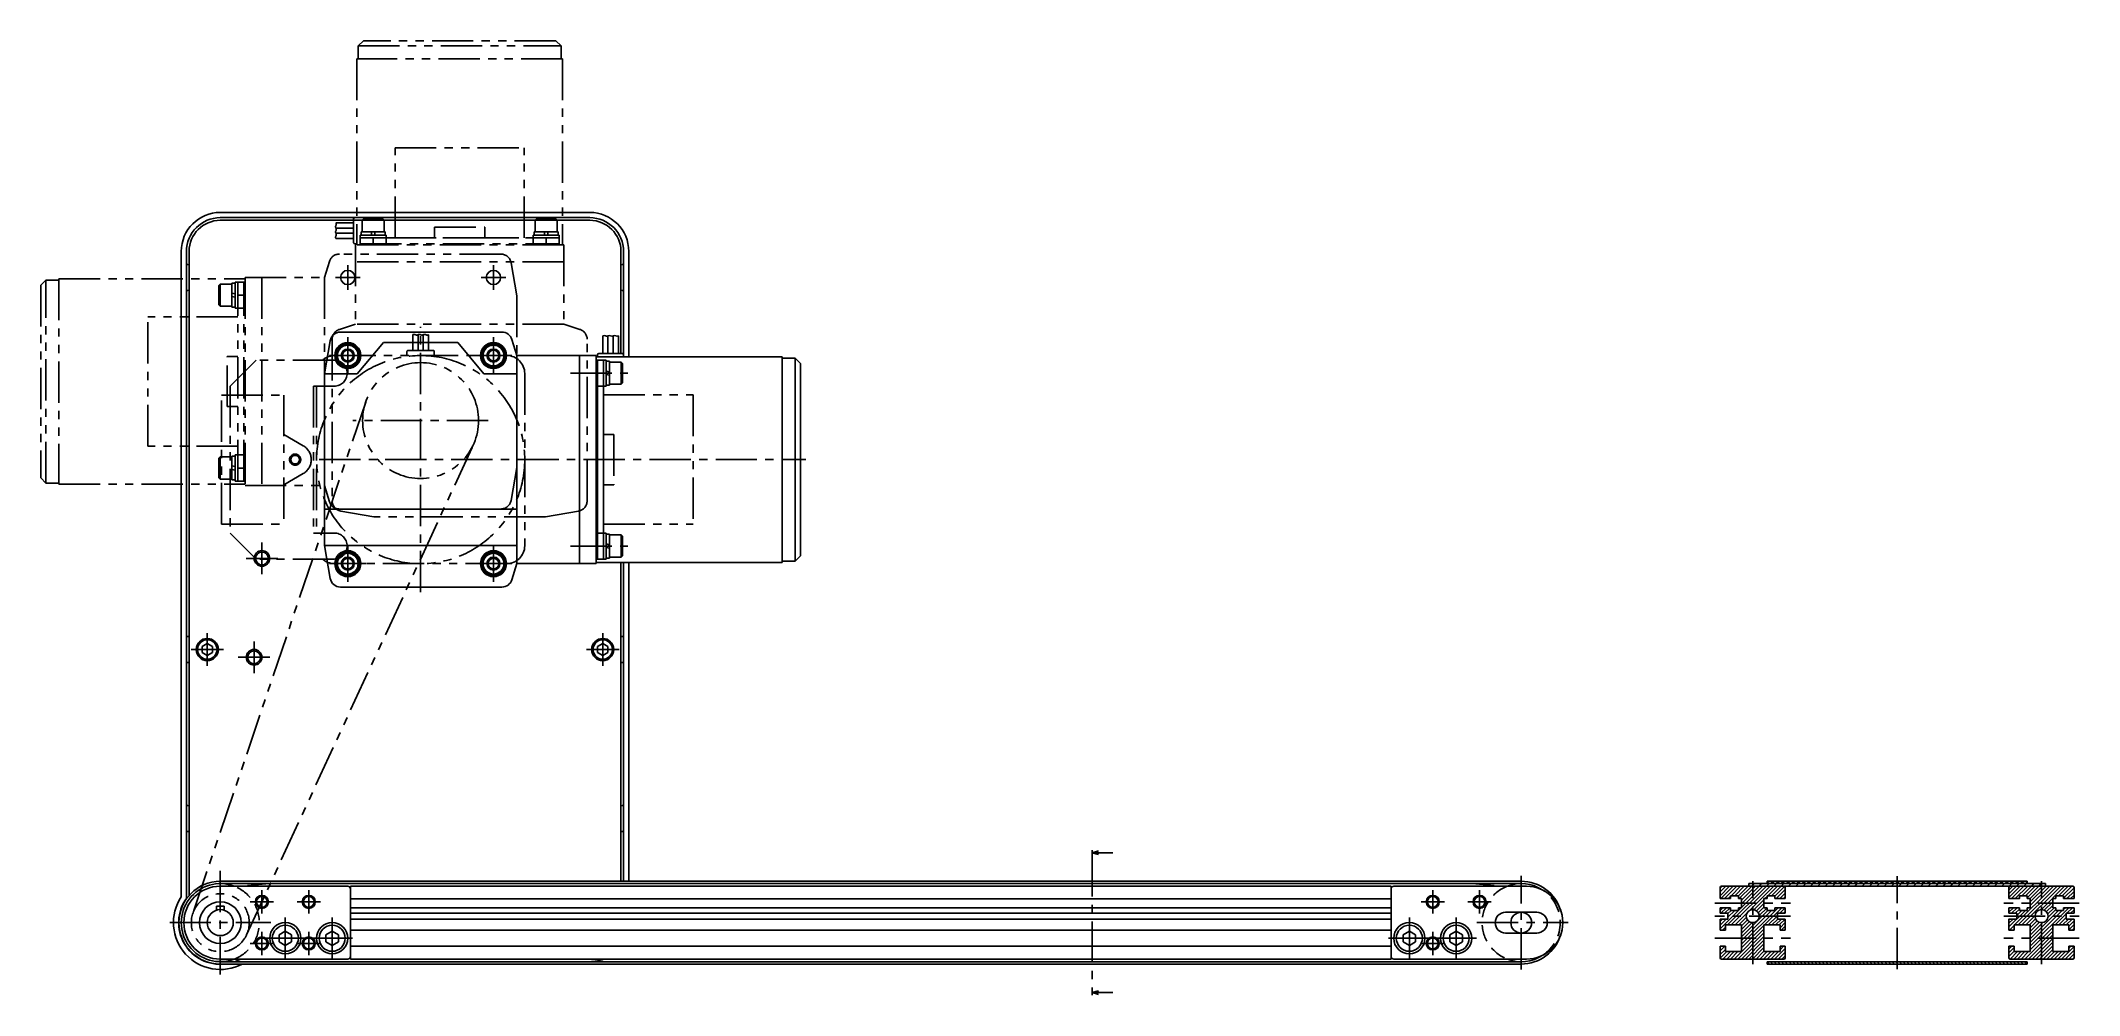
# Model space of a CAD drawing. Extents: x -2 to 1118, y -10 to 642.
# Drawn here: x 335 to 1118, y -10 to 357 of the extents above; entities that cross this region are included whole.
import ezdxf

# ---------------------------------------------------------------- set-up
doc = ezdxf.new("R2010")
doc.units = 0
doc.header["$LTSCALE"] = 0.5
for name, pattern in [('CENTER', [50.8, 31.75, -6.35, 6.35, -6.35]), ('DASHED', [19.05, 12.7, -6.35]), ('PHANTOM', [63.5, 31.75, -6.35, 6.35, -6.35, 6.35, -6.35])]:
    doc.linetypes.add(name, pattern=pattern)
doc.layers.get('0').update_dxf_attribs({"linetype": 'CONTINUOUS'})
for name, color, linetype in [('MSM_CENTER', 1, 'CENTER'), ('MSM_CONTINUOUS', 7, 'CONTINUOUS'), ('MSM_DASHED', 4, 'DASHED'), ('MSM_IMAGINARY', 6, 'PHANTOM'), ('MSM_NARROW', 5, 'CONTINUOUS')]:
    doc.layers.add(name, color=color, linetype=linetype)

# ---------------------------------------------------------------- blocks, each defined once
blk = doc.blocks.new('_OPEN30')
at = {"color": 0, "linetype": 'BYBLOCK'}
for p, q in [((-1, 0.27), (0, 0)), ((0, 0), (-1, -0.27)), ((0, 0), (-1, 0))]:
    blk.add_line(p, q, dxfattribs=at)
blk = doc.blocks.new('*U79')
at = {"layer": 'MSM_CONTINUOUS'}
blk.add_lwpolyline([(741.06, 44.9), (746.56, 44.9)], dxfattribs=at)
at = {"layer": 'MSM_CONTINUOUS', "xscale": 2.5, "yscale": 2.5, "zscale": 2.5, "rotation": 180}
blk.add_blockref('_OPEN30', (738.56, 44.9), dxfattribs=at)
blk = doc.blocks.new('*U80')
at = {"layer": 'MSM_CONTINUOUS'}
blk.add_lwpolyline([(741.06, -8.9), (746.56, -8.9)], dxfattribs=at)
at = {"layer": 'MSM_CONTINUOUS', "xscale": 2.5, "yscale": 2.5, "zscale": 2.5, "rotation": 180}
blk.add_blockref('_OPEN30', (738.56, -8.9), dxfattribs=at)

msp = doc.modelspace()

# ---------------------------------------------------------------- linework, layer by layer
at = {"layer": 'MSM_CENTER'}
for p, q in [((452.52, 261.25), (452.52, 270.75)), ((508.52, 261.25), (508.52, 270.75)), ((457.27, 266), (447.77, 266)), ((513.27, 266), (503.77, 266)), ((452.52, 229), (452.52, 243)), ((480.52, 145), (480.52, 247)), ((508.52, 229), (508.52, 243)), ((459.52, 236), (445.52, 236)), ((501.52, 236), (515.52, 236)), ((538.13, 229.23), (560.13, 229.23)), ((506.52, 211), (454.52, 211)), ((441.52, 196), (628.52, 196)), ((425.62, 158), (413.42, 158)), ((419.52, 151.9), (419.52, 164.1)), ((452.52, 149), (452.52, 163)), ((508.52, 149), (508.52, 163)), ((538.13, 162.77), (560.13, 162.77)), ((459.52, 156), (445.52, 156)), ((515.52, 156), (501.52, 156)), ((398.52, 116.75), (398.52, 129.25)), ((416.52, 113.9), (416.52, 126.1)), ((550.52, 116.75), (550.52, 129.25)), ((404.77, 123), (392.27, 123)), ((422.62, 120), (410.42, 120)), ((556.77, 123), (544.27, 123)), ((738.56, 43.9), (738.56, -7.9)), ((403.52, 37.9), (403.52, -1.9)), ((903.52, 0), (903.52, 36)), ((992.49, 2), (992.49, 34)), ((1047.99, 0.1), (1047.99, 35.9)), ((1103.49, 2), (1103.49, 34)), ((415.02, 26), (424.02, 26)), ((419.52, 30.5), (419.52, 21.5)), ((433.02, 26), (442.02, 26)), ((437.52, 30.5), (437.52, 21.5)), ((865.02, 26), (874.02, 26)), ((869.52, 30.5), (869.52, 21.5)), ((883.02, 26), (892.02, 26)), ((887.52, 30.5), (887.52, 21.5)), ((977.99, 25.5), (1006.99, 25.5)), ((1117.99, 25.5), (1088.99, 25.5)), ((384.07, 18), (422.97, 18)), ((428.52, 20), (428.52, 4)), ((446.52, 20), (446.52, 4)), ((860.52, 20), (860.52, 4)), ((878.52, 20), (878.52, 4)), ((886.52, 18), (921.52, 18)), ((1006.99, 20.5), (977.99, 20.5)), ((1088.99, 20.5), (1117.99, 20.5)), ((415.02, 10), (424.02, 10)), ((419.52, 14.5), (419.52, 5.5)), ((420.52, 12), (436.52, 12)), ((433.02, 10), (442.02, 10)), ((437.52, 14.5), (437.52, 5.5)), ((438.52, 12), (454.52, 12)), ((852.52, 12), (868.52, 12)), ((865.02, 10), (874.02, 10)), ((869.52, 14.5), (869.52, 5.5)), ((870.52, 12), (886.52, 12)), ((977.99, 12), (1006.99, 12)), ((1117.99, 12), (1088.99, 12))]:
    msp.add_line(p, q, dxfattribs=at)
at = {"layer": 'MSM_CONTINUOUS'}
for p, q in [((545.52, 291), (403.52, 291)), ((545.52, 289), (403.52, 289)), ((545.52, 288), (403.52, 288)), ((388.52, 27.95), (388.52, 276)), ((390.52, 27.33), (390.52, 276)), ((391.52, 276), (391.52, 28.43)), ((557.52, 276), (557.52, 236.8)), ((558.52, 276), (558.52, 236.3)), ((560.52, 276), (560.52, 235.5)), ((511.77, 245), (449.7, 245)), ((550.52, 236.8), (550.52, 243.55)), ((552.52, 236.8), (552.52, 243.55)), ((554.52, 236.8), (554.52, 243.55)), ((556.52, 236.8), (556.52, 243.55)), ((445.76, 241.69), (443.52, 229)), ((452.52, 240.62), (448.52, 238.31)), ((448.52, 238.31), (448.52, 233.69)), ((456.52, 238.31), (452.52, 240.62)), ((456.19, 229), (466.26, 241)), ((456.52, 233.69), (456.52, 238.31)), ((494.79, 241), (466.26, 241)), ((504.86, 229), (494.79, 241)), ((508.52, 240.62), (504.52, 238.31)), ((504.52, 238.31), (504.52, 233.69)), ((512.52, 238.31), (508.52, 240.62)), ((512.52, 233.69), (512.52, 238.31)), ((517.52, 236), (515.58, 242.2)), ((517.52, 156), (517.52, 236)), ((548.02, 236), (517.52, 236)), ((541.52, 156), (541.52, 236)), ((548.02, 156), (548.02, 236)), ((619.52, 235.5), (548.02, 235.5)), ((548.52, 235.5), (548.52, 236.3)), ((558.02, 236.8), (549.02, 236.8)), ((558.52, 235.5), (558.52, 236.3)), ((619.52, 156.5), (619.52, 235.5)), ((443.52, 163), (443.52, 229)), ((456.19, 229), (443.52, 229)), ((448.52, 233.69), (452.52, 231.38)), ((452.52, 231.38), (456.52, 233.69)), ((504.52, 233.69), (508.52, 231.38)), ((504.86, 229), (517.52, 229)), ((508.52, 231.38), (512.52, 233.69)), ((551.82, 234.23), (548.02, 234.23)), ((548.52, 234.23), (548.52, 157.77)), ((550.82, 229.23), (548.52, 229.23)), ((550.82, 234.23), (550.82, 157.77)), ((551.82, 224.23), (551.82, 234.23)), ((553.12, 233.83), (551.82, 233.83)), ((553.13, 229.76), (551.83, 230.04)), ((553.13, 228.43), (551.83, 228.71)), ((553.13, 224.63), (553.13, 233.83)), ((553.13, 233.48), (557.63, 233.48)), ((558.13, 232.98), (557.63, 233.48)), ((557.63, 233.48), (557.63, 224.98)), ((558.13, 232.98), (558.13, 225.48)), ((624.52, 235), (619.52, 235)), ((624.52, 235), (624.52, 157)), ((626.52, 233), (624.52, 235)), ((626.52, 159), (626.52, 233)), ((551.82, 224.23), (548.02, 224.23)), ((553.12, 224.63), (551.82, 224.63)), ((553.13, 224.98), (557.63, 224.98)), ((558.13, 225.48), (557.63, 224.98)), ((443.52, 177), (517.52, 177)), ((551.82, 167.77), (548.02, 167.77)), ((551.82, 157.77), (551.82, 167.77)), ((553.12, 167.37), (551.82, 167.37)), ((553.13, 158.17), (553.13, 167.37)), ((553.13, 167.02), (557.63, 167.02)), ((558.13, 166.52), (557.63, 167.02)), ((557.63, 158.52), (557.63, 167.02)), ((558.13, 166.52), (558.13, 159.02)), ((443.52, 163), (517.52, 163)), ((445.76, 150.31), (443.52, 163)), ((452.52, 160.62), (448.52, 158.31)), ((448.52, 158.31), (448.52, 153.69)), ((456.52, 158.31), (452.52, 160.62)), ((456.52, 153.69), (456.52, 158.31)), ((508.52, 160.62), (504.52, 158.31)), ((504.52, 158.31), (504.52, 153.69)), ((512.52, 158.31), (508.52, 160.62)), ((512.52, 153.69), (512.52, 158.31)), ((551.82, 157.77), (548.02, 157.77)), ((550.82, 162.77), (548.52, 162.77)), ((553.12, 158.17), (551.82, 158.17)), ((553.13, 163.29), (551.83, 163.57)), ((553.13, 161.96), (551.83, 162.24)), ((553.13, 158.52), (557.63, 158.52)), ((558.13, 159.02), (557.63, 158.52)), ((624.52, 157), (619.52, 157)), ((624.52, 157), (626.52, 159)), ((448.52, 153.69), (452.52, 151.38)), ((452.52, 151.38), (456.52, 153.69)), ((504.52, 153.69), (508.52, 151.38)), ((508.52, 151.38), (512.52, 153.69)), ((517.52, 156), (515.58, 149.8)), ((548.02, 156), (517.52, 156)), ((619.52, 156.5), (548.02, 156.5)), ((557.52, 156.5), (557.52, 33.9)), ((558.52, 156.5), (558.52, 33.9)), ((560.52, 156.5), (560.52, 33.9)), ((449.7, 147), (511.77, 147)), ((391.52, 128), (390.52, 128)), ((557.52, 128), (558.52, 128)), ((391.52, 118), (390.52, 118)), ((398.52, 125.31), (396.52, 124.15)), ((396.52, 124.15), (396.52, 121.85)), ((396.52, 121.85), (398.52, 120.69)), ((400.52, 124.15), (398.52, 125.31)), ((398.52, 120.69), (400.52, 121.85)), ((400.52, 121.85), (400.52, 124.15)), ((550.52, 125.31), (548.52, 124.15)), ((548.52, 124.15), (548.52, 121.85)), ((548.52, 121.85), (550.52, 120.69)), ((552.52, 124.15), (550.52, 125.31)), ((550.52, 120.69), (552.52, 121.85)), ((552.52, 121.85), (552.52, 124.15)), ((557.52, 118), (558.52, 118)), ((738.56, 43.9), (738.56, 45.9)), ((403.52, 33.9), (903.52, 33.9)), ((903.52, 33), (403.52, 33)), ((403.52, 32), (452.52, 32)), ((422.42, 32.99), (413.97, 32.26)), ((413.97, 32.26), (413.99, 32)), ((453.52, 32), (853.52, 32)), ((453.52, 32), (453.52, 4)), ((853.52, 32), (853.52, 4)), ((905.52, 32), (854.52, 32)), ((884.63, 32.99), (893.08, 32.26)), ((893.06, 32), (893.08, 32.26)), ((979.99, 31.5), (979.99, 27.25)), ((1115.49, 32), (980.49, 32)), ((990.99, 32), (990.99, 33)), ((990.99, 33), (1104.99, 33)), ((997.99, 33), (997.99, 33.9)), ((997.99, 33.9), (1097.99, 33.9)), ((1004.99, 27.25), (1004.99, 31.5)), ((1090.99, 27.25), (1090.99, 31.5)), ((1097.99, 33), (1097.99, 33.9)), ((1104.99, 32), (1104.99, 33)), ((1115.99, 31.5), (1115.99, 27.25)), ((402.02, 24.4), (405.02, 24.4)), ((402.02, 22.77), (402.02, 24.4)), ((405.02, 22.77), (405.02, 24.4)), ((453.52, 27.2), (853.52, 27.2)), ((453.52, 23.7), (853.52, 23.7)), ((979.99, 27.25), (983.99, 27.25)), ((983.99, 23.75), (979.99, 23.75)), ((979.99, 23.75), (979.99, 21.6)), ((983.99, 27.25), (983.99, 28.35)), ((983.99, 28.35), (986.99, 28.35)), ((983.99, 22.65), (983.99, 23.75)), ((986.99, 28.35), (986.99, 27.25)), ((986.99, 27.25), (988.19, 27.25)), ((986.99, 23.75), (986.99, 22.65)), ((988.19, 23.75), (986.99, 23.75)), ((988.19, 27.25), (988.19, 23.75)), ((996.79, 23.75), (996.79, 27.25)), ((996.79, 27.25), (997.99, 27.25)), ((997.99, 23.75), (996.79, 23.75)), ((997.99, 28.35), (1000.99, 28.35)), ((997.99, 27.25), (997.99, 28.35)), ((997.99, 22.65), (997.99, 23.75)), ((1000.99, 28.35), (1000.99, 27.25)), ((1000.99, 27.25), (1004.99, 27.25)), ((1000.99, 23.75), (1000.99, 22.65)), ((1004.99, 23.75), (1000.99, 23.75)), ((1004.99, 21.6), (1004.99, 23.75)), ((1094.99, 27.25), (1090.99, 27.25)), ((1090.99, 23.75), (1094.99, 23.75)), ((1090.99, 21.6), (1090.99, 23.75)), ((1094.99, 28.35), (1094.99, 27.25)), ((1097.99, 28.35), (1094.99, 28.35)), ((1094.99, 23.75), (1094.99, 22.65)), ((1097.99, 27.25), (1097.99, 28.35)), ((1099.19, 27.25), (1097.99, 27.25)), ((1097.99, 22.65), (1097.99, 23.75)), ((1097.99, 23.75), (1099.19, 23.75)), ((1099.19, 23.75), (1099.19, 27.25)), ((1107.79, 27.25), (1107.79, 23.75)), ((1108.99, 27.25), (1107.79, 27.25)), ((1107.79, 23.75), (1108.99, 23.75)), ((1108.99, 28.35), (1108.99, 27.25)), ((1111.99, 28.35), (1108.99, 28.35)), ((1108.99, 23.75), (1108.99, 22.65)), ((1111.99, 27.25), (1111.99, 28.35)), ((1115.99, 27.25), (1111.99, 27.25)), ((1111.99, 23.75), (1115.99, 23.75)), ((1111.99, 22.65), (1111.99, 23.75)), ((1115.99, 23.75), (1115.99, 21.6)), ((453.52, 21.6), (853.52, 21.6)), ((453.52, 19.4), (853.52, 19.4)), ((909.52, 22), (897.52, 22)), ((979.99, 21.6), (982.99, 21.6)), ((982.99, 19.4), (979.99, 19.4)), ((979.99, 19.4), (979.99, 15.1)), ((981.99, 17.1), (988.19, 17.1)), ((981.99, 15.1), (981.99, 17.1)), ((982.99, 21.6), (982.99, 19.4)), ((986.99, 22.65), (983.99, 22.65)), ((988.19, 17.1), (988.19, 6.9)), ((996.79, 6.9), (996.79, 17.1)), ((996.79, 17.1), (1002.99, 17.1)), ((1000.99, 22.65), (997.99, 22.65)), ((1001.99, 21.6), (1004.99, 21.6)), ((1001.99, 19.4), (1001.99, 21.6)), ((1004.99, 19.4), (1001.99, 19.4)), ((1002.99, 17.1), (1002.99, 15.1)), ((1004.99, 15.1), (1004.99, 19.4)), ((1093.99, 21.6), (1090.99, 21.6)), ((1090.99, 19.4), (1093.99, 19.4)), ((1090.99, 15.1), (1090.99, 19.4)), ((1092.99, 17.1), (1092.99, 15.1)), ((1099.19, 17.1), (1092.99, 17.1)), ((1093.99, 19.4), (1093.99, 21.6)), ((1094.99, 22.65), (1097.99, 22.65)), ((1099.19, 6.9), (1099.19, 17.1)), ((1107.79, 17.1), (1107.79, 6.9)), ((1113.99, 17.1), (1107.79, 17.1)), ((1108.99, 22.65), (1111.99, 22.65)), ((1112.99, 21.6), (1112.99, 19.4)), ((1115.99, 21.6), (1112.99, 21.6)), ((1112.99, 19.4), (1115.99, 19.4)), ((1113.99, 15.1), (1113.99, 17.1)), ((1115.99, 19.4), (1115.99, 15.1)), ((428.52, 14.75), (426.14, 13.37)), ((426.14, 10.63), (426.14, 13.37)), ((428.52, 9.25), (426.14, 10.63)), ((428.52, 14.75), (430.9, 13.37)), ((430.9, 10.63), (428.52, 9.25)), ((430.9, 13.37), (430.9, 10.63)), ((446.52, 14.75), (444.14, 13.37)), ((444.14, 10.63), (444.14, 13.37)), ((446.52, 9.25), (444.14, 10.63)), ((446.52, 14.75), (448.9, 13.37)), ((448.9, 10.63), (446.52, 9.25)), ((448.9, 13.37), (448.9, 10.63)), ((453.52, 15.1), (853.52, 15.1)), ((453.52, 8.9), (853.52, 8.9)), ((860.52, 14.75), (858.14, 13.37)), ((858.14, 10.63), (858.14, 13.37)), ((860.52, 9.25), (858.14, 10.63)), ((860.52, 14.75), (862.9, 13.37)), ((862.9, 10.63), (860.52, 9.25)), ((862.9, 13.37), (862.9, 10.63)), ((878.52, 14.75), (876.14, 13.37)), ((876.14, 10.63), (876.14, 13.37)), ((878.52, 9.25), (876.14, 10.63)), ((878.52, 14.75), (880.9, 13.37)), ((880.9, 10.63), (878.52, 9.25)), ((880.9, 13.37), (880.9, 10.63)), ((909.52, 14), (897.52, 14)), ((979.99, 15.1), (981.99, 15.1)), ((981.99, 8.9), (979.99, 8.9)), ((979.99, 8.9), (979.99, 4.5)), ((981.99, 6.9), (981.99, 8.9)), ((1002.99, 15.1), (1004.99, 15.1)), ((1004.99, 8.9), (1002.99, 8.9)), ((1002.99, 8.9), (1002.99, 6.9)), ((1004.99, 4.5), (1004.99, 8.9)), ((1092.99, 15.1), (1090.99, 15.1)), ((1090.99, 8.9), (1092.99, 8.9)), ((1090.99, 4.5), (1090.99, 8.9)), ((1092.99, 8.9), (1092.99, 6.9)), ((1115.99, 15.1), (1113.99, 15.1)), ((1113.99, 6.9), (1113.99, 8.9)), ((1113.99, 8.9), (1115.99, 8.9)), ((1115.99, 8.9), (1115.99, 4.5)), ((403.52, 4), (452.52, 4)), ((403.52, 3), (903.52, 3)), ((903.52, 2.1), (403.52, 2.1)), ((545.52, 3), (413.47, 3)), ((453.52, 4), (853.52, 4)), ((905.52, 4), (854.52, 4)), ((888.52, 4), (903.52, 4)), ((1004.49, 4), (980.49, 4)), ((988.19, 6.9), (981.99, 6.9)), ((1002.99, 6.9), (996.79, 6.9)), ((997.99, 2.1), (997.99, 3)), ((1097.99, 3), (997.99, 3)), ((1097.99, 2.1), (997.99, 2.1)), ((1091.49, 4), (1115.49, 4)), ((1092.99, 6.9), (1099.19, 6.9)), ((1097.99, 2.1), (1097.99, 3)), ((1107.79, 6.9), (1113.99, 6.9)), ((738.56, -9.9), (738.56, -7.9))]:
    msp.add_line(p, q, dxfattribs=at)
for centre, radius in [((452.52, 266), 2.75), ((508.52, 266), 2.75), ((452.52, 236), 5), ((452.52, 236), 4), ((452.52, 236), 2.5), ((508.52, 236), 5), ((508.52, 236), 4), ((508.52, 236), 2.5), ((419.52, 158), 2.46), ((452.52, 156), 5), ((452.52, 156), 4), ((452.52, 156), 2.07), ((508.52, 156), 5), ((508.52, 156), 4), ((508.52, 156), 2.07), ((398.52, 123), 4.25), ((398.52, 123), 3.75), ((550.52, 123), 4.25), ((550.52, 123), 3.75), ((416.52, 120), 3), ((403.52, 18), 8), ((419.52, 26), 2.07), ((437.52, 26), 2.07), ((869.52, 26), 2.07), ((887.52, 26), 2.07), ((403.52, 18), 5), ((428.52, 12), 6), ((428.52, 12), 5), ((446.52, 12), 6), ((446.52, 12), 5), ((860.52, 12), 6), ((860.52, 12), 5), ((878.52, 12), 6), ((878.52, 12), 5), ((903.52, 18), 4), ((992.49, 20.5), 2.5), ((1103.49, 20.5), 2.5), ((419.52, 10), 2.07), ((437.52, 10), 2.07), ((869.52, 10), 2.07)]:
    msp.add_circle(centre, radius, dxfattribs=at)
for centre, radius, start, end in [((403.52, 276), 15, 90, 180), ((545.52, 276), 15, 0, 90), ((403.52, 276), 13, 90, 180), ((403.52, 276), 12, 90, 180), ((545.52, 276), 13, 0, 90), ((545.52, 276), 12, 0, 90), ((390.52, 266), 5, 78.46304, 90), ((558.52, 266), 5, 90, 101.53696), ((390.52, 266), 5, 270, 281.53696), ((558.52, 266), 5, 258.46304, 270), ((449.7, 241), 4, 90, 170), ((511.77, 241), 4, 17.39751, 90), ((452.52, 236), 4.6, 150.40815, 209.59185), ((452.52, 236), 4.6, 90.40815, 149.59185), ((452.52, 236), 4.6, 30.40815, 89.59185), ((452.52, 236), 4.6, 330.40815, 29.59185), ((508.52, 236), 4.6, 150.40815, 209.59185), ((508.52, 236), 4.6, 90.40815, 149.59185), ((508.52, 236), 4.6, 30.40815, 89.59185), ((508.52, 236), 4.6, 330.40815, 29.59185), ((549.02, 236.3), 0.5, 90, 180), ((558.02, 236.3), 0.5, 0, 90), ((452.52, 236), 4.6, 210.40815, 269.59185), ((452.52, 236), 4.6, 270.40815, 329.59185), ((508.52, 236), 4.6, 210.40815, 269.59185), ((508.52, 236), 4.6, 270.40815, 329.59185), ((452.52, 156), 4.6, 150.40815, 209.59185), ((452.52, 156), 4.6, 90.40815, 149.59185), ((452.52, 156), 4.6, 30.40815, 89.59185), ((452.52, 156), 4.6, 330.40815, 29.59185), ((508.52, 156), 4.6, 150.40815, 209.59185), ((508.52, 156), 4.6, 90.40815, 149.59185), ((508.52, 156), 4.6, 30.40815, 89.59185), ((508.52, 156), 4.6, 330.40815, 29.59185), ((449.7, 151), 4, 190, 270), ((452.52, 156), 4.6, 210.40815, 269.59185), ((452.52, 156), 4.6, 270.40815, 329.59185), ((508.52, 156), 4.6, 210.40815, 269.59185), ((508.52, 156), 4.6, 270.40815, 329.59185), ((511.77, 151), 4, 270, 342.60249), ((390.52, 58), 5, 78.46304, 90), ((558.52, 58), 5, 90, 101.53696), ((390.52, 58), 5, 270, 281.53696), ((558.52, 58), 5, 258.46304, 270), ((403.52, 18), 15.9, 90, 270), ((403.52, 18), 15, 68.96053, 291.03947), ((403.52, 18), 14, 90, 270), ((422.46, 32.5), 0.5, 90, 95), ((452.52, 31), 1, 0, 90), ((854.52, 31), 1, 90, 180), ((884.59, 32.5), 0.5, 85, 90), ((903.52, 18), 15, 56.63299, 111.03947), ((903.52, 18), 15.9, 17.03381, 90), ((905.52, 18), 14, 270, 90), ((980.49, 31.5), 0.5, 90, 180), ((1004.49, 31.5), 0.5, 0, 90), ((1091.49, 31.5), 0.5, 90, 180), ((1115.49, 31.5), 0.5, 0, 90), ((403.52, 18), 18, 146.44269, 297.95289), ((403.52, 18), 16, 144.34091, 276.4092), ((897.52, 18), 4, 90, 270), ((909.52, 18), 4, 270, 90), ((903.52, 18), 15.9, 270, 342.96619), ((403.52, 18), 16, 290.36413, 298.95502), ((452.52, 5), 1, 270, 0), ((545.52, 18), 15, 270, 291.03947), ((854.52, 5), 1, 180, 270), ((903.52, 18), 15, 248.96053, 303.36701), ((980.49, 4.5), 0.5, 180, 270), ((1004.49, 4.5), 0.5, 270, 0), ((1091.49, 4.5), 0.5, 180, 270), ((1115.49, 4.5), 0.5, 270, 0)]:
    msp.add_arc(centre, radius, start, end, dxfattribs=at)
at = {"layer": 'MSM_DASHED'}
for centre, start, end in [((403.52, 18), 291.03947, 68.96053), ((903.52, 18), 111.03947, 248.96053), ((903.52, 18), 303.36701, 56.63299)]:
    msp.add_arc(centre, 15, start, end, dxfattribs=at)
at = {"layer": 'MSM_IMAGINARY'}
for p, q in [((458.52, 357), (456.52, 355)), ((456.52, 355), (534.52, 355)), ((456.52, 355), (456.52, 350)), ((532.52, 357), (458.52, 357)), ((534.52, 355), (532.52, 357)), ((534.52, 355), (534.52, 350)), ((535.02, 350), (456.02, 350)), ((456.02, 350), (456.02, 278.5)), ((535.02, 350), (535.02, 278.5)), ((470.67, 281.3), (470.67, 315.8)), ((470.67, 315.8), (520.37, 315.8)), ((520.37, 281.3), (520.37, 315.8)), ((454.72, 287), (447.98, 287)), ((454.72, 285), (447.98, 285)), ((454.72, 283), (447.98, 283)), ((454.72, 288.5), (454.72, 279.5)), ((456.02, 289), (455.22, 289)), ((467.29, 282.3), (457.29, 282.3)), ((457.29, 282.3), (457.29, 278.5)), ((457.69, 283.6), (457.69, 282.3)), ((466.89, 283.6), (457.69, 283.6)), ((458.54, 288.6), (458.04, 288.1)), ((458.04, 283.6), (458.04, 288.1)), ((458.04, 288.1), (466.54, 288.1)), ((458.54, 288.6), (466.04, 288.6)), ((461.76, 283.6), (461.49, 282.3)), ((463.09, 283.6), (462.82, 282.3)), ((466.04, 288.6), (466.54, 288.1)), ((466.54, 283.6), (466.54, 288.1)), ((466.89, 283.6), (466.89, 282.3)), ((467.29, 282.3), (467.29, 278.5)), ((485.88, 281.3), (485.88, 285.3)), ((485.88, 285.3), (505.17, 285.3)), ((505.17, 281.3), (505.17, 285.3)), ((533.76, 282.3), (523.76, 282.3)), ((523.76, 282.3), (523.76, 278.5)), ((524.16, 283.6), (524.16, 282.3)), ((533.36, 283.6), (524.16, 283.6)), ((525.01, 288.6), (524.51, 288.1)), ((524.51, 283.6), (524.51, 288.1)), ((533.01, 288.1), (524.51, 288.1)), ((525.01, 288.6), (532.51, 288.6)), ((528.23, 283.6), (527.96, 282.3)), ((529.56, 283.6), (529.29, 282.3)), ((532.51, 288.6), (533.01, 288.1)), ((533.01, 283.6), (533.01, 288.1)), ((533.36, 283.6), (533.36, 282.3)), ((533.76, 282.3), (533.76, 278.5)), ((454.72, 281), (447.98, 281)), ((511.35, 275), (449.28, 275)), ((456.02, 279), (455.22, 279)), ((535.52, 278.5), (455.52, 278.5)), ((455.52, 278.5), (455.52, 248)), ((457.29, 281.3), (533.76, 281.3)), ((457.29, 279), (533.76, 279)), ((462.29, 281.3), (462.29, 279)), ((470.67, 281.3), (520.37, 281.3)), ((528.76, 281.3), (528.76, 279)), ((535.52, 278.5), (535.52, 248)), ((443.52, 266), (445.47, 272.2)), ((535.52, 272), (455.52, 272)), ((515.29, 271.69), (517.52, 259)), ((336.52, 265), (334.52, 263)), ((334.52, 263), (334.52, 189)), ((336.52, 187), (336.52, 265)), ((336.52, 265), (341.52, 265)), ((341.52, 265.5), (341.52, 186.5)), ((341.52, 265.5), (413.02, 265.5)), ((402.92, 262.98), (403.42, 263.48)), ((402.92, 255.48), (402.92, 262.98)), ((407.92, 263.48), (403.42, 263.48)), ((403.42, 263.48), (403.42, 254.98)), ((407.92, 263.83), (409.22, 263.83)), ((407.92, 263.83), (407.92, 254.63)), ((407.92, 260.04), (409.22, 259.76)), ((407.92, 258.71), (409.22, 258.43)), ((409.22, 264.23), (409.22, 254.23)), ((409.22, 264.23), (413.02, 264.23)), ((410.22, 187.77), (410.22, 264.23)), ((410.22, 259.23), (412.52, 259.23)), ((412.52, 187.77), (412.52, 264.23)), ((413.02, 266), (413.02, 186)), ((413.02, 266), (443.52, 266)), ((419.52, 266), (419.52, 186)), ((443.52, 266), (443.52, 229)), ((517.52, 259), (517.52, 236)), ((410.22, 250.85), (375.72, 250.85)), ((375.72, 201.15), (375.72, 250.85)), ((402.92, 255.48), (403.42, 254.98)), ((407.92, 254.98), (403.42, 254.98)), ((407.92, 254.63), (409.22, 254.63)), ((409.22, 254.23), (413.02, 254.23)), ((455.52, 248), (449.33, 246.06)), ((535.52, 248), (455.52, 248)), ((477.52, 238), (477.52, 244)), ((479.52, 238), (479.52, 244)), ((481.52, 238), (481.52, 244)), ((483.52, 238), (483.52, 244)), ((535.52, 248), (541.72, 246.06)), ((410.22, 235.64), (406.22, 235.64)), ((406.22, 216.36), (406.22, 235.64)), ((446.52, 242.24), (446.52, 180.18)), ((447.38, 236), (513.66, 236)), ((475.27, 236), (475.27, 237.5)), ((475.77, 238), (485.27, 238)), ((485.77, 236), (485.77, 237.5)), ((544.52, 180.18), (544.52, 242.24)), ((417.29, 234.23), (407.29, 224.23)), ((447.29, 234.23), (417.29, 234.23)), ((520.52, 229.14), (520.52, 162.86)), ((403.99, 220.83), (427.99, 220.83)), ((403.99, 171.13), (403.99, 220.83)), ((407.29, 224.23), (407.29, 167.77)), ((427.99, 220.83), (427.99, 171.13)), ((439.29, 224.22), (439.29, 167.77)), ((447.29, 224.22), (439.29, 224.22)), ((440.52, 224.22), (440.52, 167.77)), ((550.82, 220.85), (585.32, 220.85)), ((585.32, 220.85), (585.32, 171.15)), ((459.42, 218.13), (392.97, 21.57)), ((410.22, 216.36), (406.22, 216.36)), ((435.39, 201.35), (427.99, 205.63)), ((550.82, 205.64), (554.82, 205.64)), ((554.82, 205.64), (554.82, 186.36)), ((410.22, 201.15), (375.72, 201.15)), ((402.92, 196.52), (403.42, 197.02)), ((402.92, 189.02), (402.92, 196.52)), ((407.92, 197.02), (403.42, 197.02)), ((403.42, 188.52), (403.42, 197.02)), ((407.92, 197.37), (409.22, 197.37)), ((407.92, 197.37), (407.92, 188.17)), ((409.22, 197.77), (409.22, 187.77)), ((409.22, 197.77), (413.02, 197.77)), ((413.64, 13.32), (500.75, 201.65)), ((334.52, 189), (336.52, 187)), ((402.92, 189.02), (403.42, 188.52)), ((407.92, 188.52), (403.42, 188.52)), ((407.92, 193.57), (409.22, 193.29)), ((407.92, 192.24), (409.22, 191.96)), ((407.92, 188.17), (409.22, 188.17)), ((410.22, 192.77), (412.52, 192.77)), ((435.39, 190.61), (427.99, 186.34)), ((515.29, 180.31), (517.52, 193)), ((336.52, 187), (341.52, 187)), ((341.52, 186.5), (413.02, 186.5)), ((409.22, 187.77), (413.02, 187.77)), ((413.02, 186), (443.52, 186)), ((443.52, 186), (445.47, 179.8)), ((550.82, 186.36), (554.82, 186.36)), ((449.83, 176.24), (462.52, 174)), ((528.52, 174), (462.52, 174)), ((541.22, 176.24), (528.52, 174)), ((403.99, 171.13), (427.99, 171.13)), ((417.29, 157.77), (407.29, 167.77)), ((447.29, 167.77), (439.29, 167.77)), ((550.82, 171.15), (585.32, 171.15)), ((447.29, 157.77), (417.29, 157.77)), ((513.66, 156), (447.38, 156))]:
    msp.add_line(p, q, dxfattribs=at)
for centre, radius in [((480.52, 196), 40), ((480.52, 211), 22.28), ((432.29, 195.98), 2.15), ((432.29, 195.98), 2), ((432.29, 195.98), 1.62), ((403.52, 18), 11.14)]:
    msp.add_circle(centre, radius, dxfattribs=at)
for centre, radius, start, end in [((448.84, 285.5), 1, 150.00001, 209.99997), ((448.84, 283.5), 1, 150.00004, 209.99996), ((447.11, 286.5), 1, 330, 30), ((447.11, 284.5), 1, 330, 30), ((447.11, 282.5), 1, 330, 30), ((455.22, 288.5), 0.5, 90, 180), ((449.28, 271), 4, 90, 162.60249), ((448.84, 281.5), 1, 150.00001, 209.99997), ((455.22, 279.5), 0.5, 180, 270), ((511.35, 271), 4, 10, 90), ((450.52, 242.24), 4, 107.39751, 180), ((478.02, 243.13), 1, 60.00001, 119.99997), ((479.02, 244.87), 1, 240, 300), ((480.02, 243.13), 1, 60.00004, 119.99996), ((481.02, 244.87), 1, 240, 300), ((482.02, 243.13), 1, 60.00001, 119.99997), ((483.02, 244.87), 1, 240, 300), ((540.52, 242.24), 4, 0, 72.60249), ((447.38, 229.14), 6.86, 90.00042, 132.04928), ((475.77, 237.5), 0.5, 90, 180), ((485.27, 237.5), 0.5, 0, 89.98854), ((513.66, 229.14), 6.86, 359.99958, 89.99958), ((447.29, 229.23), 5.01, 270, 90), ((432.29, 195.98), 6.2, 300, 60), ((511.35, 181), 4, 270, 350), ((449.28, 181), 4, 197.39751, 270), ((450.52, 180.18), 4, 180, 260), ((540.52, 180.18), 4, 280, 0), ((447.29, 162.77), 5, 270, 90), ((447.38, 162.86), 6.86, 227.95056, 269.99916), ((513.66, 162.86), 6.86, 270.00084, 359.99916)]:
    msp.add_arc(centre, radius, start, end, dxfattribs=at)
at = {"layer": 'MSM_NARROW'}
for p, q in [((979.99, 31.2), (980.79, 32)), ((979.99, 29.79), (982.2, 32)), ((979.99, 28.37), (983.62, 32)), ((980.28, 27.25), (985.03, 32)), ((981.69, 27.25), (986.44, 32)), ((982.86, 17.1), (997.76, 32)), ((984.21, 28.35), (987.86, 32)), ((984.27, 17.1), (999.17, 32)), ((985.62, 28.35), (989.27, 32)), ((986.99, 28.3), (990.69, 32)), ((987.35, 27.25), (992.1, 32)), ((988.19, 26.67), (993.51, 32)), ((988.19, 25.26), (994.93, 32)), ((988.19, 23.84), (996.34, 32)), ((991.27, 22.68), (1000.59, 32)), ((992.1, 32), (993.1, 33)), ((994.93, 32), (995.93, 33)), ((997.76, 32), (998.76, 33)), ((998.89, 33), (997.99, 33.52)), ((998.35, 28.35), (1002, 32)), ((1000.89, 33), (999.33, 33.9)), ((999.76, 28.35), (1003.41, 32)), ((1000.59, 32), (1001.59, 33)), ((1000.99, 28.16), (1004.75, 31.92)), ((1002.89, 33), (1001.33, 33.9)), ((1004.89, 33), (1003.33, 33.9)), ((1003.41, 32), (1004.41, 33)), ((1006.89, 33), (1005.33, 33.9)), ((1006.24, 32), (1007.24, 33)), ((1008.89, 33), (1007.33, 33.9)), ((1009.07, 32), (1010.07, 33)), ((1010.89, 33), (1009.33, 33.9)), ((1012.89, 33), (1011.33, 33.9)), ((1011.9, 32), (1012.9, 33)), ((1014.89, 33), (1013.33, 33.9)), ((1014.73, 32), (1015.73, 33)), ((1016.89, 33), (1015.33, 33.9)), ((1018.89, 33), (1017.33, 33.9)), ((1017.56, 32), (1018.56, 33)), ((1020.89, 33), (1019.33, 33.9)), ((1020.38, 32), (1021.38, 33)), ((1022.89, 33), (1021.33, 33.9)), ((1023.21, 32), (1024.21, 33)), ((1024.89, 33), (1023.33, 33.9)), ((1026.89, 33), (1025.33, 33.9)), ((1026.04, 32), (1027.04, 33)), ((1028.89, 33), (1027.33, 33.9)), ((1028.87, 32), (1029.87, 33)), ((1030.89, 33), (1029.33, 33.9)), ((1032.89, 33), (1031.33, 33.9)), ((1031.7, 32), (1032.7, 33)), ((1034.89, 33), (1033.33, 33.9)), ((1034.53, 32), (1035.53, 33)), ((1036.89, 33), (1035.33, 33.9)), ((1038.89, 33), (1037.33, 33.9)), ((1037.36, 32), (1038.36, 33)), ((1040.89, 33), (1039.33, 33.9)), ((1040.18, 32), (1041.18, 33)), ((1042.89, 33), (1041.33, 33.9)), ((1043.01, 32), (1044.01, 33)), ((1044.89, 33), (1043.33, 33.9)), ((1046.89, 33), (1045.33, 33.9)), ((1045.84, 32), (1046.84, 33)), ((1048.89, 33), (1047.33, 33.9)), ((1048.67, 32), (1049.67, 33)), ((1050.89, 33), (1049.33, 33.9)), ((1052.89, 33), (1051.33, 33.9)), ((1051.5, 32), (1052.5, 33)), ((1054.89, 33), (1053.33, 33.9)), ((1054.33, 32), (1055.33, 33)), ((1056.89, 33), (1055.33, 33.9)), ((1057.15, 32), (1058.15, 33)), ((1058.89, 33), (1057.33, 33.9)), ((1060.89, 33), (1059.33, 33.9)), ((1059.98, 32), (1060.98, 33)), ((1062.89, 33), (1061.33, 33.9)), ((1062.81, 32), (1063.81, 33)), ((1064.89, 33), (1063.33, 33.9)), ((1066.89, 33), (1065.33, 33.9)), ((1065.64, 32), (1066.64, 33)), ((1068.89, 33), (1067.33, 33.9)), ((1068.47, 32), (1069.47, 33)), ((1070.89, 33), (1069.33, 33.9)), ((1071.3, 32), (1072.3, 33)), ((1072.89, 33), (1071.33, 33.9)), ((1074.89, 33), (1073.33, 33.9)), ((1074.12, 32), (1075.12, 33)), ((1076.89, 33), (1075.33, 33.9)), ((1076.95, 32), (1077.95, 33)), ((1078.89, 33), (1077.33, 33.9)), ((1080.89, 33), (1079.33, 33.9)), ((1079.78, 32), (1080.78, 33)), ((1082.89, 33), (1081.33, 33.9)), ((1082.61, 32), (1083.61, 33)), ((1084.89, 33), (1083.33, 33.9)), ((1086.89, 33), (1085.33, 33.9)), ((1085.44, 32), (1086.44, 33)), ((1088.89, 33), (1087.33, 33.9)), ((1088.27, 32), (1089.27, 33)), ((1090.89, 33), (1089.33, 33.9)), ((1090.99, 30.48), (1092.51, 32)), ((1090.99, 29.06), (1093.92, 32)), ((1090.99, 27.65), (1095.34, 32)), ((1091.1, 32), (1092.1, 33)), ((1092.89, 33), (1091.33, 33.9)), ((1092, 27.25), (1096.75, 32)), ((1093.17, 17.1), (1108.07, 32)), ((1094.89, 33), (1093.33, 33.9)), ((1093.42, 27.25), (1098.17, 32)), ((1093.92, 32), (1094.92, 33)), ((1094.58, 17.1), (1109.48, 32)), ((1096.89, 33), (1095.33, 33.9)), ((1095.93, 28.35), (1099.58, 32)), ((1095.99, 17.1), (1110.89, 32)), ((1096.75, 32), (1097.75, 33)), ((1097.99, 33.52), (1097.33, 33.9)), ((1097.34, 28.35), (1100.99, 32)), ((1097.99, 27.58), (1102.41, 32)), ((1099.07, 27.25), (1103.82, 32)), ((1099.19, 25.95), (1105.24, 32)), ((1099.19, 24.54), (1106.65, 32)), ((1099.58, 32), (1100.58, 33)), ((1102.41, 32), (1103.41, 33)), ((1103.3, 22.99), (1112.31, 32)), ((1110.07, 28.35), (1113.72, 32)), ((1111.49, 28.35), (1115.14, 32)), ((1111.99, 27.44), (1115.99, 31.44)), ((979.99, 22.72), (981.02, 23.75)), ((979.99, 15.64), (988.09, 23.75)), ((980.29, 21.6), (982.44, 23.75)), ((981.7, 21.6), (983.85, 23.75)), ((983.11, 27.25), (983.99, 28.13)), ((988.19, 9.7), (1002.24, 23.75)), ((992.96, 22.96), (996.79, 26.79)), ((993.95, 22.53), (996.79, 25.37)), ((994.62, 21.8), (996.79, 23.96)), ((994.98, 20.73), (997.99, 23.74)), ((997, 17.1), (1003.65, 23.75)), ((997.25, 27.25), (997.99, 27.99)), ((1001.49, 27.25), (1004.99, 30.74)), ((1002.91, 27.25), (1004.99, 29.33)), ((1002.91, 21.6), (1004.99, 23.67)), ((1004.32, 27.25), (1004.99, 27.92)), ((1090.99, 23.41), (1091.33, 23.75)), ((1090.99, 21.99), (1092.74, 23.75)), ((1092.01, 21.6), (1094.16, 23.75)), ((1094.83, 27.25), (1094.99, 27.41)), ((1097.99, 23.34), (1098.4, 23.75)), ((1099.19, 8.98), (1113.96, 23.75)), ((1104.51, 22.78), (1107.79, 26.06)), ((1105.33, 22.19), (1107.79, 24.65)), ((1105.85, 21.3), (1108.3, 23.75)), ((1108.97, 27.25), (1108.99, 27.26)), ((1111.99, 23.19), (1112.54, 23.75)), ((1113.22, 27.25), (1115.99, 30.02)), ((1113.22, 21.6), (1115.37, 23.75)), ((1114.63, 27.25), (1115.99, 28.61)), ((979.99, 18.47), (980.91, 19.4)), ((979.99, 17.06), (982.33, 19.4)), ((980.86, 15.1), (981.99, 16.23)), ((982.99, 21.47), (984.16, 22.65)), ((982.99, 20.06), (985.58, 22.65)), ((985.69, 17.1), (990.3, 21.72)), ((987.1, 17.1), (990.03, 20.03)), ((988.19, 12.53), (998.31, 22.65)), ((988.19, 11.12), (999.72, 22.65)), ((988.19, 16.77), (990.46, 19.04)), ((988.19, 15.36), (991.19, 18.36)), ((988.19, 13.94), (992.25, 18.01)), ((988.19, 8.29), (996.79, 16.89)), ((998.41, 17.1), (1001.99, 20.67)), ((999.83, 17.1), (1002.13, 19.4)), ((1001.24, 17.1), (1003.54, 19.4)), ((1002.66, 17.1), (1004.96, 19.4)), ((1002.99, 16.02), (1004.99, 18.02)), ((1003.48, 15.1), (1004.99, 16.6)), ((1004.33, 21.6), (1004.99, 22.26)), ((1090.99, 16.34), (1097.3, 22.65)), ((1090.99, 19.16), (1091.22, 19.4)), ((1090.99, 17.75), (1092.64, 19.4)), ((1091.17, 15.1), (1092.99, 16.92)), ((1093.42, 21.6), (1094.99, 23.16)), ((1093.99, 20.75), (1095.89, 22.65)), ((1097.41, 17.1), (1100.99, 20.69)), ((1098.82, 17.1), (1101.2, 19.48)), ((1099.19, 11.81), (1110.03, 22.65)), ((1099.19, 10.39), (1111.44, 22.65)), ((1099.19, 16.05), (1101.8, 18.66)), ((1099.19, 14.64), (1102.68, 18.13)), ((1099.19, 13.22), (1104.02, 18.06)), ((1099.19, 7.56), (1107.79, 16.16)), ((1105.93, 19.96), (1108.99, 23.02)), ((1108.72, 17.1), (1112.99, 21.36)), ((1110.14, 17.1), (1112.99, 19.95)), ((1111.55, 17.1), (1113.85, 19.4)), ((1112.97, 17.1), (1115.27, 19.4)), ((1113.99, 16.71), (1115.99, 18.71)), ((1113.99, 15.29), (1115.99, 17.29)), ((1114.64, 21.6), (1115.99, 22.95)), ((1115.21, 15.1), (1115.99, 15.88)), ((979.99, 8.57), (980.31, 8.9)), ((979.99, 7.16), (981.73, 8.9)), ((985.31, 4), (996.79, 15.47)), ((986.73, 4), (996.79, 14.06)), ((988.14, 4), (996.79, 12.65)), ((989.56, 4), (996.79, 11.23)), ((990.97, 4), (996.79, 9.82)), ((992.38, 4), (996.79, 8.4)), ((1000.87, 4), (1004.99, 8.12)), ((1002.99, 7.53), (1004.36, 8.9)), ((1004.9, 15.1), (1004.99, 15.19)), ((1090.99, 7.85), (1092.04, 8.9)), ((1090.99, 6.44), (1092.99, 8.44)), ((1092.58, 15.1), (1092.99, 15.51)), ((1097.04, 4), (1107.79, 14.75)), ((1098.45, 4), (1107.79, 13.34)), ((1099.87, 4), (1107.79, 11.92)), ((1101.28, 4), (1107.79, 10.51)), ((1102.69, 4), (1107.79, 9.09)), ((1111.18, 4), (1115.99, 8.81)), ((1113.99, 8.22), (1114.66, 8.9)), ((979.99, 5.74), (981.99, 7.74)), ((980.01, 4.35), (982.56, 6.9)), ((981.07, 4), (983.97, 6.9)), ((982.49, 4), (985.39, 6.9)), ((983.9, 4), (986.8, 6.9)), ((993.8, 4), (996.79, 6.99)), ((995.21, 4), (998.11, 6.9)), ((996.63, 4), (999.53, 6.9)), ((998.85, 2.1), (997.99, 2.96)), ((998.04, 4), (1000.94, 6.9)), ((1000.27, 2.1), (999.37, 3)), ((999.46, 4), (1002.36, 6.9)), ((1001.68, 2.1), (1000.78, 3)), ((1003.09, 2.1), (1002.19, 3)), ((1002.28, 4), (1004.99, 6.7)), ((1004.51, 2.1), (1003.61, 3)), ((1003.7, 4), (1004.99, 5.29)), ((1005.92, 2.1), (1005.02, 3)), ((1007.34, 2.1), (1006.44, 3)), ((1008.75, 2.1), (1007.85, 3)), ((1010.17, 2.1), (1009.27, 3)), ((1011.58, 2.1), (1010.68, 3)), ((1012.99, 2.1), (1012.09, 3)), ((1014.41, 2.1), (1013.51, 3)), ((1015.82, 2.1), (1014.92, 3)), ((1017.24, 2.1), (1016.34, 3)), ((1018.65, 2.1), (1017.75, 3)), ((1020.07, 2.1), (1019.17, 3)), ((1021.48, 2.1), (1020.58, 3)), ((1022.89, 2.1), (1021.99, 3)), ((1024.31, 2.1), (1023.41, 3)), ((1025.72, 2.1), (1024.82, 3)), ((1027.14, 2.1), (1026.24, 3)), ((1028.55, 2.1), (1027.65, 3)), ((1029.96, 2.1), (1029.06, 3)), ((1031.38, 2.1), (1030.48, 3)), ((1032.79, 2.1), (1031.89, 3)), ((1034.21, 2.1), (1033.31, 3)), ((1035.62, 2.1), (1034.72, 3)), ((1037.04, 2.1), (1036.14, 3)), ((1038.45, 2.1), (1037.55, 3)), ((1039.86, 2.1), (1038.96, 3)), ((1041.28, 2.1), (1040.38, 3)), ((1042.69, 2.1), (1041.79, 3)), ((1044.11, 2.1), (1043.21, 3)), ((1045.52, 2.1), (1044.62, 3)), ((1046.94, 2.1), (1046.04, 3)), ((1048.35, 2.1), (1047.45, 3)), ((1049.76, 2.1), (1048.86, 3)), ((1051.18, 2.1), (1050.28, 3)), ((1052.59, 2.1), (1051.69, 3)), ((1054.01, 2.1), (1053.11, 3)), ((1055.42, 2.1), (1054.52, 3)), ((1056.83, 2.1), (1055.93, 3)), ((1058.25, 2.1), (1057.35, 3)), ((1059.66, 2.1), (1058.76, 3)), ((1061.08, 2.1), (1060.18, 3)), ((1062.49, 2.1), (1061.59, 3)), ((1063.91, 2.1), (1063.01, 3)), ((1065.32, 2.1), (1064.42, 3)), ((1066.73, 2.1), (1065.83, 3)), ((1068.15, 2.1), (1067.25, 3)), ((1069.56, 2.1), (1068.66, 3)), ((1070.98, 2.1), (1070.08, 3)), ((1072.39, 2.1), (1071.49, 3)), ((1073.81, 2.1), (1072.91, 3)), ((1075.22, 2.1), (1074.32, 3)), ((1076.63, 2.1), (1075.73, 3)), ((1078.05, 2.1), (1077.15, 3)), ((1079.46, 2.1), (1078.56, 3)), ((1080.88, 2.1), (1079.98, 3)), ((1082.29, 2.1), (1081.39, 3)), ((1083.7, 2.1), (1082.8, 3)), ((1085.12, 2.1), (1084.22, 3)), ((1086.53, 2.1), (1085.63, 3)), ((1087.95, 2.1), (1087.05, 3)), ((1089.36, 2.1), (1088.46, 3)), ((1090.78, 2.1), (1089.88, 3)), ((1090.99, 5.02), (1092.99, 7.02)), ((1092.19, 2.1), (1091.29, 3)), ((1091.39, 4.01), (1094.28, 6.9)), ((1093.6, 2.1), (1092.7, 3)), ((1092.79, 4), (1095.69, 6.9)), ((1095.02, 2.1), (1094.12, 3)), ((1094.21, 4), (1097.11, 6.9)), ((1096.43, 2.1), (1095.53, 3)), ((1095.62, 4), (1098.52, 6.9)), ((1097.85, 2.1), (1096.95, 3)), ((1104.11, 4), (1107.79, 7.68)), ((1105.52, 4), (1108.42, 6.9)), ((1106.94, 4), (1109.84, 6.9)), ((1108.35, 4), (1111.25, 6.9)), ((1109.76, 4), (1112.66, 6.9)), ((1112.59, 4), (1115.99, 7.39)), ((1114.01, 4), (1115.99, 5.98)), ((1115.42, 4), (1115.99, 4.57))]:
    msp.add_line(p, q, dxfattribs=at)
for centre, radius in [((452.52, 236), 2.07), ((508.52, 236), 2.07), ((419.52, 158), 3), ((452.52, 156), 2.5), ((508.52, 156), 2.5), ((416.52, 120), 2.46), ((419.52, 26), 2.5), ((437.52, 26), 2.5), ((869.52, 26), 2.5), ((887.52, 26), 2.5), ((419.52, 10), 2.5), ((437.52, 10), 2.5), ((869.52, 10), 2.5)]:
    msp.add_circle(centre, radius, dxfattribs=at)
for centre, start, end in [((551.02, 242.68), 60.00001, 119.99997), ((552.02, 244.41), 240, 300), ((553.02, 242.68), 60.00004, 119.99996), ((554.02, 244.41), 240, 300), ((555.02, 242.68), 60.00001, 119.99997), ((556.02, 244.41), 240, 300)]:
    msp.add_arc(centre, 1, start, end, dxfattribs=at)

# ---------------------------------------------------------------- block references
at = {"layer": 'MSM_CONTINUOUS'}
for name in ['*U79', '*U80']:
    msp.add_blockref(name, (0, 0), dxfattribs=at)

doc.saveas('drawing.dxf')
